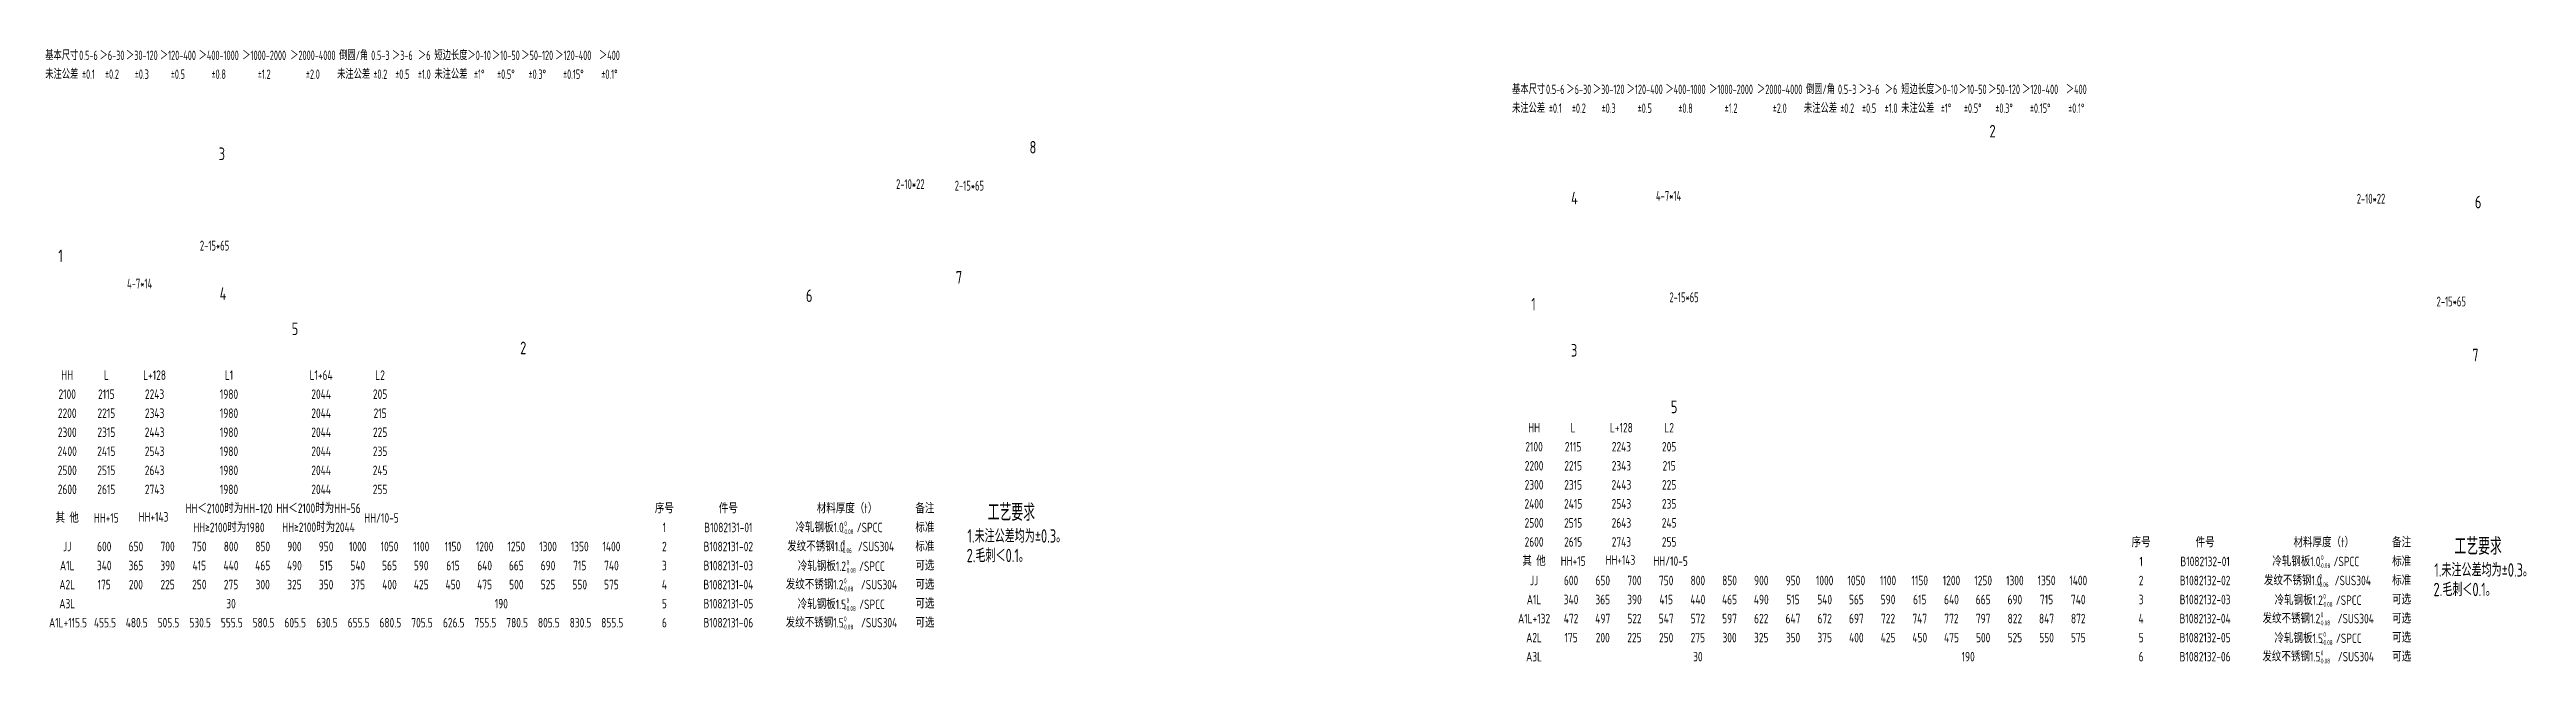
# Model space of a CAD drawing. Header units: inches. Extents: x 14216 to 120088, y -29410 to 23559.
# Drawn here: x 18645 to 25677, y -15624 to -13884 of the extents above; entities that cross this region are included whole.
import ezdxf
from ezdxf.enums import TextEntityAlignment as Align

# ---------------------------------------------------------------- set-up
doc = ezdxf.new("R2010")
doc.units = ezdxf.units.IN
doc.header["$LTSCALE"] = 0.3
doc.header["$MEASUREMENT"] = 0
for name, color, linetype in [('1粗实线', 4, 'Continuous'), ('2', 2, 'Continuous'), ('2细实线', 2, 'Continuous')]:
    doc.layers.add(name, color=color, linetype=linetype)
doc.layers.add('粗实线', color=7, linetype='Continuous', lineweight=30)
doc.styles.add('HZ', font='isocp2.shx', dxfattribs={"width": 0.7, "bigfont": 'hztxt.shx'})

msp = doc.modelspace()

# ---------------------------------------------------------------- texts
at = {"layer": '1粗实线', "color": 4, "style": 'HZ', "width": 0.8}
for s, p in [('2', (24152.204, -14132.92)), ('3', (19125, -14197.083)), ('8', (21426.92, -14178.403)), ('4', (22964.383, -14322.689)), ('6', (25530.391, -14333.894)), ('1', (18669.633, -14486.432)), ('7', (21217.718, -14547.3)), ('4', (19127.742, -14593.83)), ('6', (20792.129, -14599.443)), ('1', (22851.228, -14623.318)), ('5', (19332.244, -14693.407)), ('2', (19980.751, -14747.607)), ('3', (22964.092, -14754.291)), ('7', (25522.716, -14767.938)), ('5', (23247.609, -14914.844))]:
    msp.add_text(s, height=35.64, dxfattribs=at).set_placement(p)
at = {"layer": '1粗实线', "color": 6, "char_height": 28, "attachment_point": 5, "style": 'HZ'}
for s, insert in [('\\A1;2-10*22', (21088.532, -14265.197)), ('\\A1;2-15*65', (21256.135, -14269.612)), ('\\A1;4-7*14', (23241.161, -14298.421)), ('\\A1;2-10*22', (25235.394, -14306.615)), ('\\A1;2-15*65', (19113.217, -14439.677)), ('\\A1;4-7*14', (18900.532, -14547.472)), ('\\A1;2-15*65', (23285.155, -14586.117)), ('\\A1;2-15*65', (25463.155, -14598.117))]:
    msp.add_mtext(s, dxfattribs=dict(at, insert=insert))
at = {"layer": '2', "style": 'HZ', "width": 0.8}
for s, p in [('HH', (18694.936, -14806.947)), ('L', (18805.936, -14806.947)), ('L+128', (18942.961, -14806.947)), ('L1', (19154.188, -14806.947)), ('L1+64', (19415.794, -14806.947)), ('L2', (19583.188, -14806.947)), ('2200', (18694.936, -14914.947)), ('2100', (18694.936, -14860.947)), ('2215', (18805.936, -14914.947)), ('2115', (18805.936, -14860.947)), ('2343', (18942.961, -14914.947)), ('2243', (18942.961, -14860.947)), ('1980', (19154.188, -14860.947)), ('1980', (19154.188, -14914.947)), ('2044', (19415.794, -14860.947)), ('2044', (19415.794, -14914.947)), ('205', (19583.188, -14860.947)), ('215', (19583.188, -14914.947)), ('2300', (18694.936, -14968.947)), ('2315', (18805.936, -14968.947)), ('2443', (18942.961, -14968.947)), ('1980', (19154.188, -14968.947)), ('2044', (19415.794, -14968.947)), ('225', (19583.188, -14968.947)), ('HH', (22859.289, -14956.004)), ('L', (22970.289, -14956.004)), ('L+128', (23107.314, -14956.004)), ('L2', (23242.824, -14956.004)), ('2400', (18694.936, -15022.947)), ('2415', (18805.936, -15022.947)), ('2543', (18942.961, -15022.947)), ('1980', (19154.188, -15022.947)), ('2044', (19415.794, -15022.947)), ('235', (19583.188, -15022.947)), ('2100', (22859.289, -15010.004)), ('2115', (22970.289, -15010.004)), ('2243', (23107.314, -15010.004)), ('205', (23242.824, -15010.004)), ('2500', (18694.936, -15076.947)), ('2600', (18694.936, -15130.947)), ('2515', (18805.936, -15076.947)), ('2615', (18805.936, -15130.947)), ('2643', (18942.961, -15076.947)), ('2743', (18942.961, -15130.947)), ('1980', (19154.188, -15076.947)), ('1980', (19154.188, -15130.947)), ('2044', (19415.794, -15076.947)), ('2044', (19415.794, -15130.947)), ('245', (19583.188, -15076.947)), ('255', (19583.188, -15130.947)), ('2300', (22859.289, -15118.004)), ('2200', (22859.289, -15064.004)), ('2315', (22970.289, -15118.004)), ('2215', (22970.289, -15064.004)), ('2443', (23107.314, -15118.004)), ('2343', (23107.314, -15064.004)), ('225', (23242.824, -15118.004)), ('215', (23242.824, -15064.004)), ('HH＜2100时为HH-120', (19154.188, -15184.947)), ('HH＜2100时为HH-56', (19408.363, -15184.413)), ('序号', (20390.227, -15184.947)), ('件号', (20571.901, -15184.947)), ('材料厚度（t）', (20908.787, -15184.947)), ('备注', (21129.849, -15184.947)), ('2400', (22859.289, -15172.004)), ('2415', (22970.289, -15172.004)), ('2543', (23107.314, -15172.004)), ('235', (23242.824, -15172.004)), ('其 他', (18694.936, -15211.947)), ('HH+15', (18805.936, -15211.947)), ('HH+143', (18939.94, -15208.961)), ('HH≥2100时为1980', (19154.188, -15238.947)), ('HH≥2100时为2044', (19408.363, -15238.413)), ('HH/10-5', (19587.261, -15211.947)), ('1', (20390.227, -15238.947)), ('B1082131-01', (20571.901, -15238.947)), ('冷轧钢板1.0   /SPCC', (20886.061, -15238.947)), ('标准', (21129.849, -15238.947)), ('2500', (22859.289, -15226.004)), ('2515', (22970.289, -15226.004)), ('2643', (23107.314, -15226.004)), ('245', (23242.824, -15226.004)), ('2', (20390.227, -15292.947)), ('B1082131-02', (20571.901, -15292.947)), ('发纹不锈钢1.0   /SUS304 ', (20896.875, -15292.947)), ('标准', (21129.849, -15292.947)), ('其 他', (22859.289, -15334.281)), ('2600', (22859.289, -15280.004)), ('HH+15', (22970.289, -15334.281)), ('2615', (22970.289, -15280.004)), ('HH+143', (23104.293, -15331.295)), ('2743', (23107.314, -15280.004)), ('HH/10-5', (23246.898, -15334.281)), ('255', (23242.824, -15280.004)), ('序号', (24582.743, -15281.342)), ('1', (24582.743, -15335.342)), ('B1082132-01', (24764.417, -15335.342)), ('件号', (24764.417, -15281.342)), ('冷轧钢板1.0   /SPCC', (25078.577, -15335.342)), ('材料厚度（t）', (25101.303, -15281.342)), ('标准', (25322.365, -15335.342)), ('备注', (25322.365, -15281.342)), ('4', (20390.227, -15400.947)), ('3', (20390.227, -15346.947)), ('B1082131-04', (20571.901, -15400.947)), ('B1082131-03', (20571.901, -15346.947)), ('发纹不锈钢1.2    /SUS304 ', (20899.12, -15400.947)), ('冷轧钢板1.2   /SPCC', (20892.605, -15348.887)), ('可选', (21129.849, -15346.947)), ('可选', (21129.849, -15400.947)), ('2', (24582.743, -15389.342)), ('B1082132-02', (24764.417, -15389.342)), ('发纹不锈钢1.0   /SUS304 ', (25089.392, -15389.342)), ('标准', (25322.365, -15389.342)), ('5', (20390.227, -15454.947)), ('B1082131-05', (20571.901, -15454.947)), ('冷轧钢板1.5   /SPCC', (20892.605, -15456.887)), ('可选', (21129.849, -15454.947)), ('3', (24582.743, -15443.342)), ('B1082132-03', (24764.417, -15443.342)), ('冷轧钢板1.2   /SPCC', (25085.121, -15445.281)), ('可选', (25322.365, -15443.342)), ('6', (20390.227, -15508.947)), ('B1082131-06', (20571.901, -15508.947)), ('发纹不锈钢1.5    /SUS304 ', (20899.12, -15508.947)), ('可选', (21129.849, -15508.947)), ('4', (24582.743, -15497.342)), ('5', (24582.743, -15551.342)), ('B1082132-04', (24764.417, -15497.342)), ('B1082132-05', (24764.417, -15551.342)), ('发纹不锈钢1.2    /SUS304 ', (25091.636, -15497.342)), ('冷轧钢板1.5   /SPCC', (25085.121, -15553.281)), ('可选', (25322.365, -15497.342)), ('可选', (25322.365, -15551.342)), ('6', (24582.743, -15605.342)), ('B1082132-06', (24764.417, -15605.342)), ('发纹不锈钢1.5    /SUS304 ', (25091.636, -15605.342)), ('可选', (25322.365, -15605.342))]:
    msp.add_text(s, height=27, dxfattribs=at).set_placement(p, align=Align.MIDDLE_CENTER)
at = {"layer": '2', "color": 6, "style": 'HZ', "width": 0.75}
for s, p in [('1.未注公差均为±0.3。', (21250.592, -15282.029)), ('2.毛刺＜0.1。', (21248.446, -15337.424)), ('2.毛刺＜0.1。', (25412.799, -15433.819)), ('1.未注公差均为±0.3。', (25414.946, -15378.423))]:
    msp.add_text(s, height=38, dxfattribs=at).set_placement(p)
at = {"layer": '2', "char_height": 13.728, "attachment_point": 1, "style": 'HZ'}
for s, insert in [(' 0\\P-0.08', (20894.169, -15221.096)), (' 0\\P-0.06', (20889.561, -15274.612)), (' 0\\P-0.08', (25086.685, -15317.49)), (' 0\\P-0.08', (20893.489, -15383.473)), (' 0\\P-0.08', (20900.712, -15331.035)), (' 0\\P-0.06', (25082.078, -15371.007)), (' 0\\P-0.08', (20900.712, -15439.035)), (' 0\\P-0.08', (25093.228, -15427.43)), (' 0\\P-0.08', (20893.489, -15491.473)), (' 0\\P-0.08', (25086.005, -15479.867)), (' 0\\P-0.08', (25093.228, -15535.43)), (' 0\\P-0.08', (25086.005, -15587.867))]:
    msp.add_mtext(s, dxfattribs=dict(at, insert=insert))
at = {"layer": '2细实线', "linetype": 'ByBlock', "style": 'HZ', "width": 0.65}
for s, p in [('基本尺寸', (18679.486, -13900.071)), ('0.5-6', (18755.221, -13900.071)), ('＞6-30', (18822.046, -13900.071)), ('＞30-120', (18906.691, -13900.071)), ('＞120-400', (19009.156, -13900.071)), ('＞400-1000', (19124.986, -13900.071)), ('＞1000-2000', (19254.181, -13900.071)), ('＞2000-4000', (19392.286, -13900.071)), ('倒圆/角', (19508.116, -13900.071)), ('0.5-3', (19583.851, -13900.071)), ('＞3-6', (19646.221, -13900.071)), ('＞6', (19708.591, -13900.071)), ('短边长度', (19784.326, -13900.071)), ('＞0-10', (19864.516, -13900.071)), ('＞10-50', (19940.251, -13900.071)), ('＞50-120', (20029.351, -13900.071)), ('＞120-400', (20131.816, -13900.071)), ('＞400', (20234.281, -13900.071)), ('未注公差', (18679.486, -13953.531)), ('%%p0.1', (18755.221, -13953.531)), ('%%p0.2', (18822.046, -13953.531)), ('%%p0.3', (18906.691, -13953.531)), ('%%p0.5', (19009.156, -13953.531)), ('%%p0.8', (19124.986, -13953.531)), ('%%p1.2', (19254.181, -13953.531)), ('%%p2.0', (19392.286, -13953.531)), ('未注公差', (19508.116, -13953.531)), ('%%p0.2', (19583.851, -13953.531)), ('%%p0.5', (19646.221, -13953.531)), ('%%p1.0', (19708.591, -13953.531)), ('未注公差', (19784.326, -13953.531)), ('%%p1%%d', (19864.516, -13953.531)), ('%%p0.5%%d', (19940.251, -13953.531)), ('%%p0.3%%d', (20029.351, -13953.531)), ('%%p0.15%%d', (20131.816, -13953.531)), ('%%p0.1%%d', (20234.281, -13953.531)), ('基本尺寸', (22843.839, -13996.466)), ('0.5-6', (22919.574, -13996.466)), ('＞6-30', (22986.399, -13996.466)), ('＞30-120', (23071.044, -13996.466)), ('＞120-400', (23173.509, -13996.466)), ('＞400-1000', (23289.339, -13996.466)), ('＞1000-2000', (23418.534, -13996.466)), ('＞2000-4000', (23556.639, -13996.466)), ('倒圆/角', (23672.469, -13996.466)), ('0.5-3', (23748.204, -13996.466)), ('＞3-6', (23810.574, -13996.466)), ('＞6', (23872.944, -13996.466)), ('短边长度', (23948.679, -13996.466)), ('＞0-10', (24028.869, -13996.466)), ('＞10-50', (24104.604, -13996.466)), ('＞50-120', (24193.704, -13996.466)), ('＞120-400', (24296.169, -13996.466)), ('＞400', (24398.634, -13996.466)), ('未注公差', (22843.839, -14049.926)), ('%%p0.1', (22919.574, -14049.926)), ('%%p0.2', (22986.399, -14049.926)), ('%%p0.3', (23071.044, -14049.926)), ('%%p0.5', (23173.509, -14049.926)), ('%%p0.8', (23289.339, -14049.926)), ('%%p1.2', (23418.534, -14049.926)), ('%%p2.0', (23556.639, -14049.926)), ('未注公差', (23672.469, -14049.926)), ('%%p0.2', (23748.204, -14049.926)), ('%%p0.5', (23810.574, -14049.926)), ('%%p1.0', (23872.944, -14049.926)), ('未注公差', (23948.679, -14049.926)), ('%%p1%%d', (24028.869, -14049.926)), ('%%p0.5%%d', (24104.604, -14049.926)), ('%%p0.3%%d', (24193.704, -14049.926)), ('%%p0.15%%d', (24296.169, -14049.926)), ('%%p0.1%%d', (24398.634, -14049.926))]:
    msp.add_text(s, height=26.73, dxfattribs=at).set_placement(p, align=Align.MIDDLE_CENTER)
at = {"layer": '2细实线', "style": 'HZ', "width": 0.8}
for s, p in [('JJ', (18694.936, -15292.947)), ('600', (18799.936, -15292.947)), ('650', (18889.936, -15292.947)), ('700', (18979.936, -15292.947)), ('750', (19069.936, -15292.947)), ('800', (19159.936, -15292.947)), ('850', (19249.936, -15292.947)), ('900', (19339.936, -15292.947)), ('950', (19429.936, -15292.947)), ('1000', (19519.936, -15292.947)), ('1050', (19609.936, -15292.947)), ('1100', (19699.936, -15292.947)), ('1150', (19789.936, -15292.947)), ('1200', (19879.936, -15292.947)), ('1250', (19969.936, -15292.947)), ('1300', (20059.936, -15292.947)), ('1350', (20149.936, -15292.947)), ('1400', (20239.936, -15292.947)), ('A2L', (18694.936, -15400.947)), ('A1L', (18694.936, -15346.947)), ('340', (18799.936, -15346.947)), ('175', (18799.936, -15400.947)), ('365', (18889.936, -15346.947)), ('200', (18889.936, -15400.947)), ('390', (18979.936, -15346.947)), ('225', (18979.936, -15400.947)), ('250', (19069.936, -15400.947)), ('415', (19069.936, -15346.947)), ('440', (19159.936, -15346.947)), ('275', (19159.936, -15400.947)), ('465', (19249.936, -15346.947)), ('300', (19249.936, -15400.947)), ('490', (19339.936, -15346.947)), ('325', (19339.936, -15400.947)), ('350', (19429.936, -15400.947)), ('515', (19429.936, -15346.947)), ('375', (19519.936, -15400.947)), ('540', (19519.936, -15346.947)), ('565', (19609.936, -15346.947)), ('400', (19609.936, -15400.947)), ('425', (19699.936, -15400.947)), ('590', (19699.936, -15346.947)), ('450', (19789.936, -15400.947)), ('615', (19789.936, -15346.947)), ('475', (19879.936, -15400.947)), ('640', (19879.936, -15346.947)), ('665', (19969.936, -15346.947)), ('500', (19969.936, -15400.947)), ('690', (20059.936, -15346.947)), ('525', (20059.936, -15400.947)), ('550', (20149.936, -15400.947)), ('715', (20149.936, -15346.947)), ('740', (20239.936, -15346.947)), ('575', (20239.936, -15400.947)), ('JJ', (22859.289, -15389.342)), ('600', (22964.289, -15389.342)), ('650', (23054.289, -15389.342)), ('700', (23144.289, -15389.342)), ('750', (23234.289, -15389.342)), ('800', (23324.289, -15389.342)), ('850', (23414.289, -15389.342)), ('900', (23504.289, -15389.342)), ('950', (23594.289, -15389.342)), ('1000', (23684.289, -15389.342)), ('1050', (23774.289, -15389.342)), ('1100', (23864.289, -15389.342)), ('1150', (23954.289, -15389.342)), ('1200', (24044.289, -15389.342)), ('1250', (24134.289, -15389.342)), ('1300', (24224.289, -15389.342)), ('1350', (24314.289, -15389.342)), ('1400', (24404.289, -15389.342)), ('A3L', (18694.936, -15454.947)), ('30', (19159.936, -15454.947)), ('190', (19927.433, -15454.947)), ('A1L', (22859.289, -15443.342)), ('340', (22964.289, -15443.342)), ('365', (23054.289, -15443.342)), ('390', (23144.289, -15443.342)), ('415', (23234.289, -15443.342)), ('440', (23324.289, -15443.342)), ('465', (23414.289, -15443.342)), ('490', (23504.289, -15443.342)), ('515', (23594.289, -15443.342)), ('540', (23684.289, -15443.342)), ('565', (23774.289, -15443.342)), ('590', (23864.289, -15443.342)), ('615', (23954.289, -15443.342)), ('640', (24044.289, -15443.342)), ('665', (24134.289, -15443.342)), ('690', (24224.289, -15443.342)), ('715', (24314.289, -15443.342)), ('740', (24404.289, -15443.342)), ('A1L+115.5', (18697.196, -15508.947)), ('455.5', (18802.196, -15508.947)), ('480.5', (18892.196, -15508.947)), ('505.5', (18982.196, -15508.947)), ('530.5', (19072.196, -15508.947)), ('555.5', (19162.196, -15508.947)), ('580.5', (19252.196, -15508.947)), ('605.5', (19342.196, -15508.947)), ('630.5', (19432.196, -15508.947)), ('655.5', (19522.196, -15508.947)), ('680.5', (19612.196, -15508.947)), ('705.5', (19702.196, -15508.947)), ('626.5', (19792.196, -15508.947)), ('755.5', (19882.196, -15508.947)), ('780.5', (19972.196, -15508.947)), ('805.5', (20062.196, -15508.947)), ('830.5', (20152.196, -15508.947)), ('855.5', (20242.196, -15508.947)), ('A1L+132', (22859.289, -15497.342)), ('A2L', (22859.289, -15551.342)), ('472', (22964.289, -15497.342)), ('175', (22964.289, -15551.342)), ('497', (23054.289, -15497.342)), ('200', (23054.289, -15551.342)), ('225', (23144.289, -15551.342)), ('522', (23144.289, -15497.342)), ('547', (23234.289, -15497.342)), ('250', (23234.289, -15551.342)), ('275', (23324.289, -15551.342)), ('572', (23324.289, -15497.342)), ('597', (23414.289, -15497.342)), ('300', (23414.289, -15551.342)), ('325', (23504.289, -15551.342)), ('622', (23504.289, -15497.342)), ('647', (23594.289, -15497.342)), ('350', (23594.289, -15551.342)), ('375', (23684.289, -15551.342)), ('672', (23684.289, -15497.342)), ('400', (23774.289, -15551.342)), ('697', (23774.289, -15497.342)), ('425', (23864.289, -15551.342)), ('722', (23864.289, -15497.342)), ('450', (23954.289, -15551.342)), ('747', (23954.289, -15497.342)), ('475', (24044.289, -15551.342)), ('772', (24044.289, -15497.342)), ('797', (24134.289, -15497.342)), ('500', (24134.289, -15551.342)), ('525', (24224.289, -15551.342)), ('822', (24224.289, -15497.342)), ('847', (24314.289, -15497.342)), ('550', (24314.289, -15551.342)), ('575', (24404.289, -15551.342)), ('872', (24404.289, -15497.342)), ('A3L', (22859.289, -15605.342)), ('30', (23324.289, -15605.342)), ('190', (24091.787, -15605.342))]:
    msp.add_text(s, height=27, dxfattribs=at).set_placement(p, align=Align.MIDDLE_CENTER)
at = {"layer": '粗实线', "color": 3, "linetype": 'Continuous', "lineweight": -3, "style": 'HZ', "width": 0.7}
for p in [(21307.988, -15220.11), (25472.341, -15316.504)]:
    msp.add_text('工艺要求', height=48, dxfattribs=at).set_placement(p)

doc.saveas('drawing.dxf')
